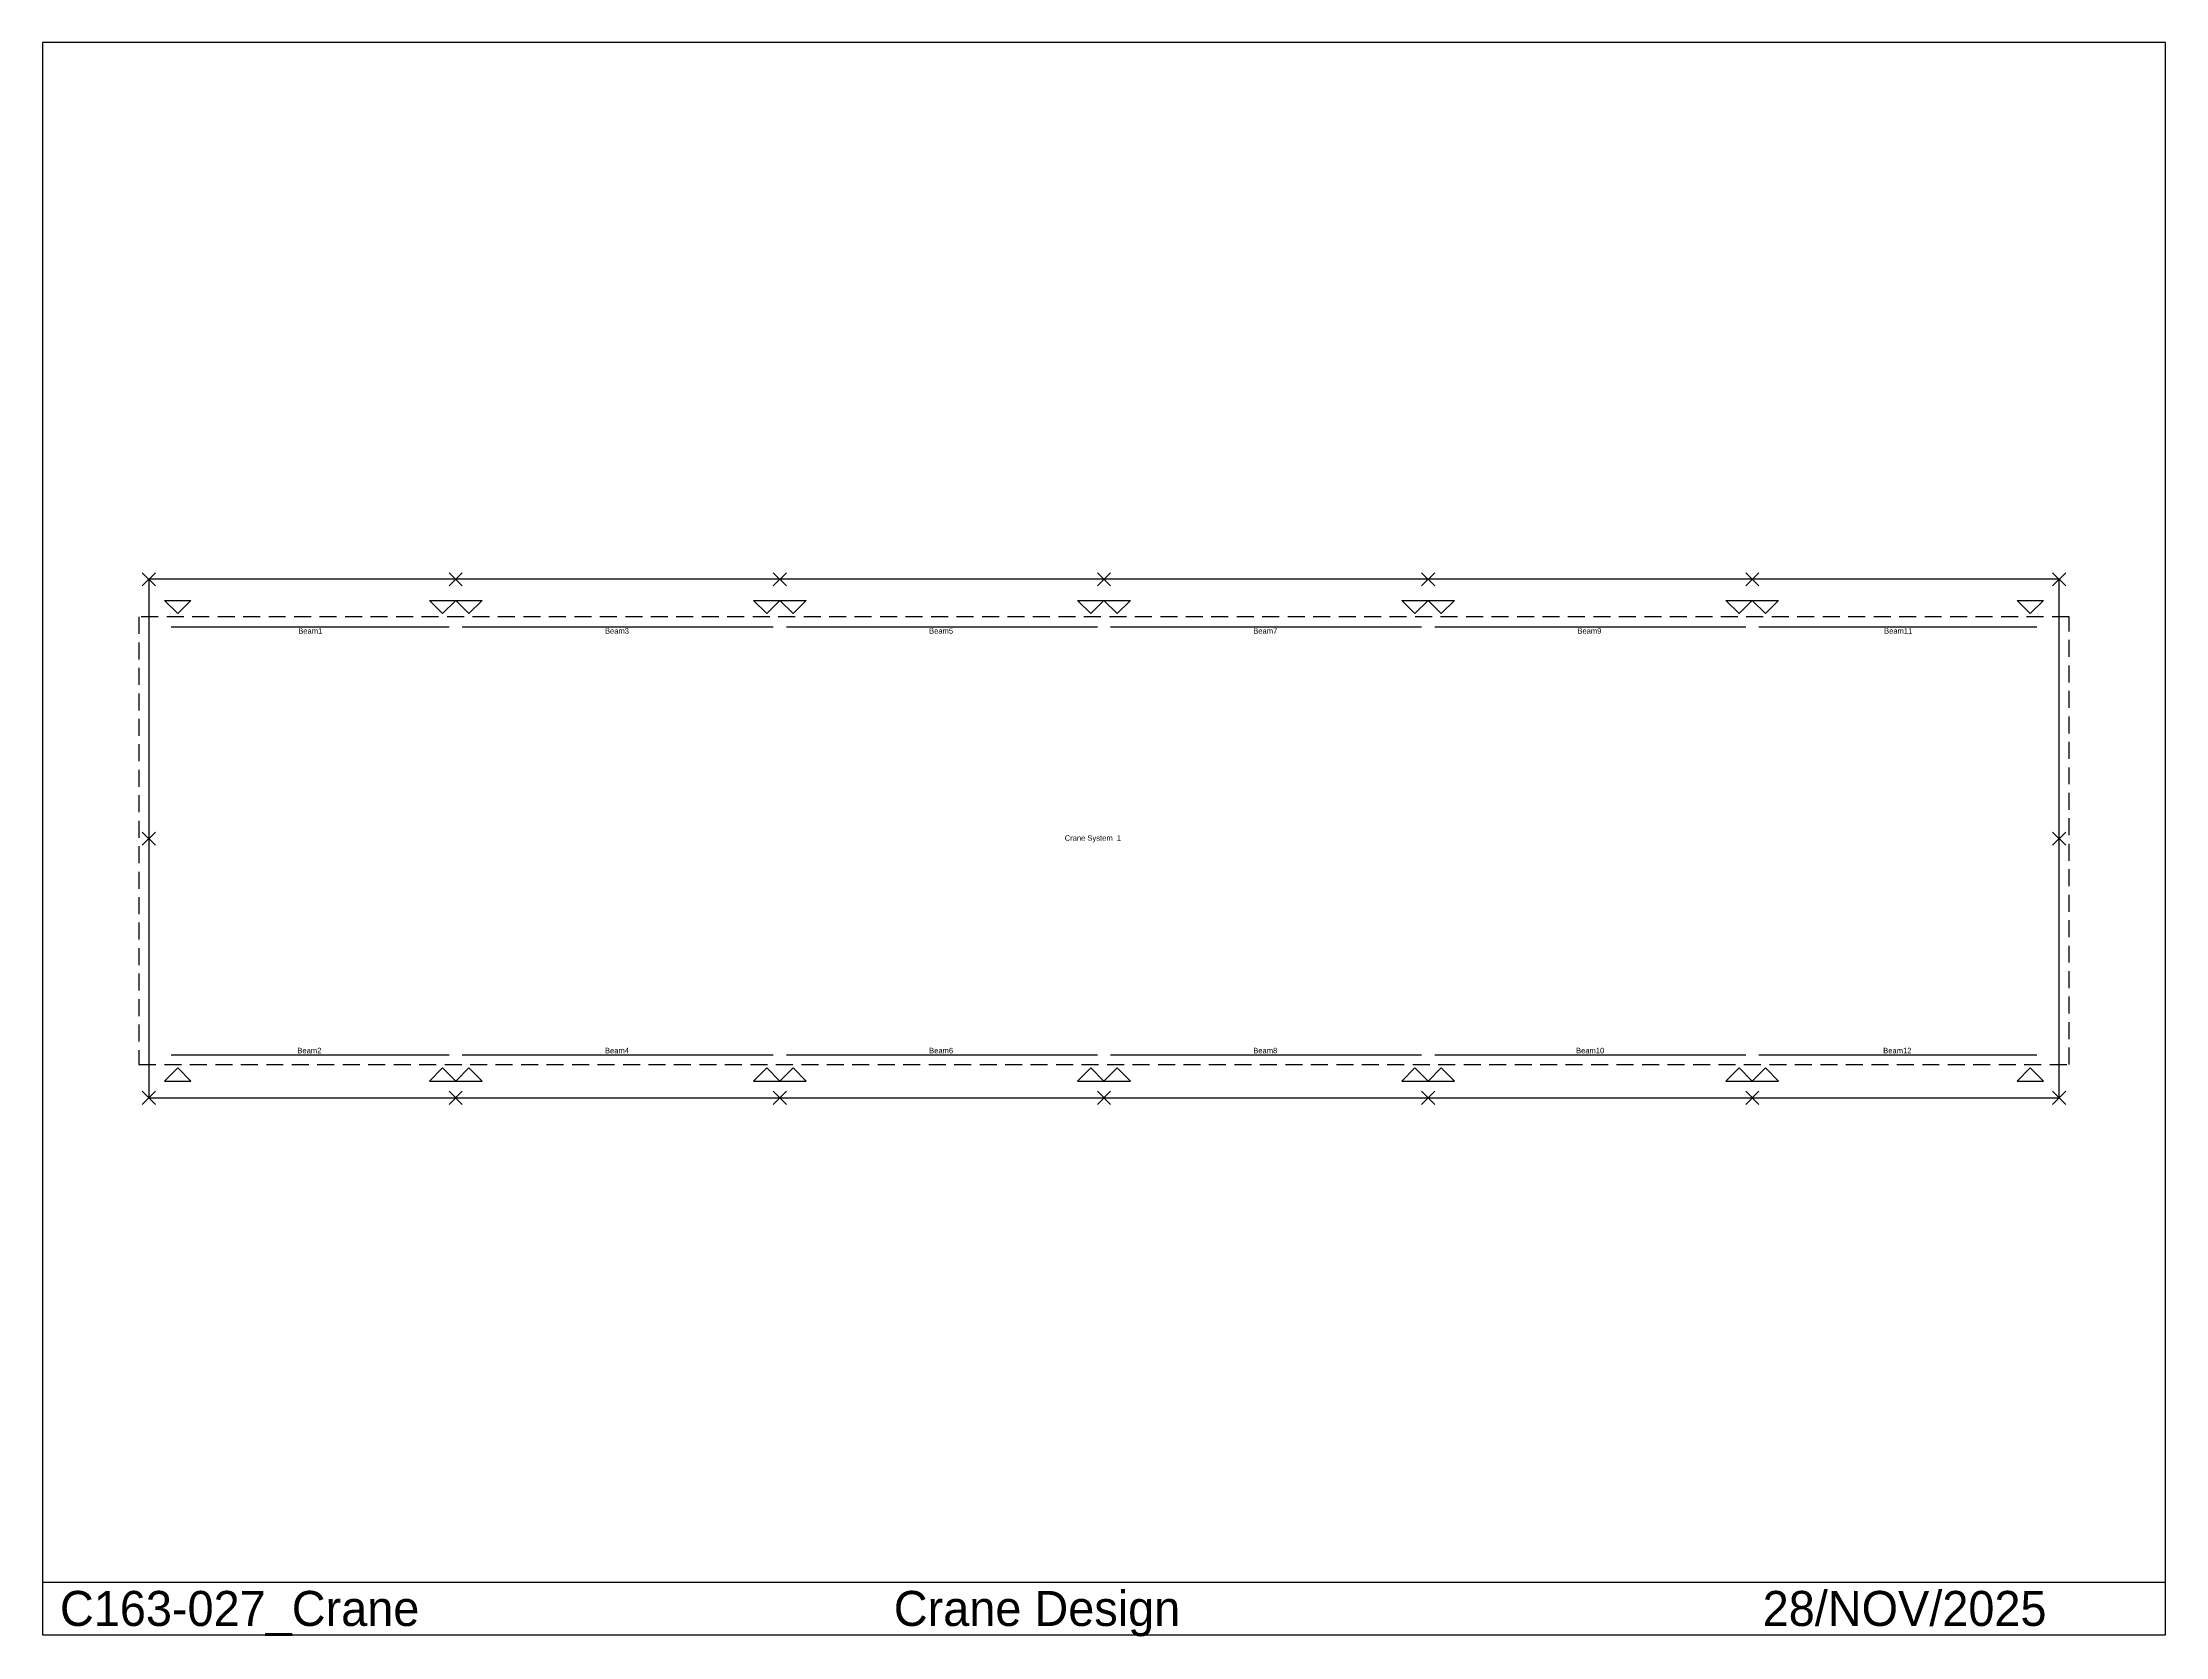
# Model space of a CAD drawing. Extents: x -2461 to 46661, y -12463 to 24421.
import ezdxf

# ---------------------------------------------------------------- set-up
doc = ezdxf.new("R2010")
doc.units = 0
doc.linetypes.add('CONTIN', pattern=[0])
doc.linetypes.add('DASHED', pattern=[589.47, 392.98, -196.49])
doc.layers.get('0').update_dxf_attribs({"linetype": 'CONTIN'})
for name, color, linetype in [('1', 7, 'CONTIN'), ('16', 7, 'CONTIN'), ('17', 7, 'CONTIN'), ('21', 7, 'CONTIN'), ('3', 7, 'CONTIN'), ('7', 5, 'CONTIN'), ('8', 5, 'DASHED')]:
    doc.layers.add(name, color=color, linetype=linetype)

msp = doc.modelspace()

# ---------------------------------------------------------------- linework, layer by layer
for p, q in [((46661.461, 24421.096), (-2461.46, 24421.096)), ((-2461.46, 24421.096), (-2461.46, -12421.096)), ((46661.461, -12421.096), (46661.461, 24421.096)), ((-2461.46, -11205.304), (46661.461, -11205.304)), ((-2461.46, -12421.096), (46661.461, -12421.096))]:
    msp.add_line(p, q)
at = {"layer": '1'}
for p, q in [((517.4, 10900), (6947.6, 10900)), ((7252.4, 10900), (14447.6, 10900)), ((14752.4, 10900), (21947.6, 10900)), ((22252.4, 10900), (29447.6, 10900)), ((29752.4, 10900), (36947.602, 10900)), ((37252.402, 10900), (43682.602, 10900)), ((517.4, 999.999), (6947.6, 999.999)), ((7252.4, 999.999), (14447.6, 999.999)), ((14752.4, 999.999), (21947.6, 999.999)), ((22252.4, 999.999), (29447.6, 999.999)), ((29752.4, 999.999), (36947.602, 999.999)), ((37252.402, 999.999), (43682.602, 999.999))]:
    msp.add_line(p, q, dxfattribs=at)
at = {"layer": '17'}
for p, q in [((152.4, 12152.4), (-152.4, 11847.6)), ((152.4, 11847.6), (-152.4, 12152.4)), ((7252.397, 11847.597), (6947.598, 12152.396)), ((6947.598, 11847.597), (7252.397, 12152.396)), ((14752.398, 11847.598), (14447.599, 12152.397)), ((14447.599, 11847.598), (14752.398, 12152.397)), ((21947.6, 11847.598), (22252.4, 12152.398)), ((22252.4, 11847.599), (21947.6, 12152.397)), ((29752.396, 11847.599), (29447.598, 12152.398)), ((29447.598, 11847.599), (29752.396, 12152.398)), ((37252.398, 11847.6), (36947.598, 12152.399)), ((36947.598, 11847.6), (37252.398, 12152.399)), ((44352.398, 11847.6), (44047.598, 12152.4)), ((44047.598, 11847.6), (44352.398, 12152.4)), ((152.4, 6152.4), (-152.4, 5847.6)), ((152.4, 5847.6), (-152.4, 6152.4)), ((44047.598, 5847.6), (44352.398, 6152.4)), ((44047.598, 6152.4), (44352.398, 5847.6)), ((-152.4, 152.4), (152.4, -152.4)), ((152.4, 152.4), (-152.4, -152.4)), ((6947.6, 152.4), (7252.4, -152.4)), ((7252.4, 152.4), (6947.6, -152.4)), ((14447.6, 152.4), (14752.4, -152.4)), ((14752.4, 152.4), (14447.6, -152.4)), ((21947.6, 152.4), (22252.4, -152.4)), ((22252.4, 152.4), (21947.6, -152.4)), ((29447.6, 152.4), (29752.4, -152.4)), ((29752.4, 152.4), (29447.6, -152.4)), ((36947.602, 152.4), (37252.402, -152.4)), ((37252.402, 152.4), (36947.602, -152.4)), ((44047.598, -152.4), (44352.398, 152.4)), ((44047.598, 152.4), (44352.398, -152.4))]:
    msp.add_line(p, q, dxfattribs=at)
at = {"layer": '3'}
for p, q in [((669.8, 11204.8), (365, 11509.6)), ((365, 11509.6), (974.6, 11509.6)), ((974.6, 11509.6), (669.8, 11204.8)), ((6795.2, 11204.8), (6490.4, 11509.6)), ((6490.4, 11509.6), (7100, 11509.6)), ((7100, 11509.6), (6795.2, 11204.8)), ((7404.8, 11204.8), (7100, 11509.6)), ((7100, 11509.6), (7709.6, 11509.6)), ((7709.6, 11509.6), (7404.8, 11204.8)), ((14295.2, 11204.8), (13990.4, 11509.6)), ((13990.4, 11509.6), (14600, 11509.6)), ((14600, 11509.6), (14295.2, 11204.8)), ((14904.8, 11204.8), (14600, 11509.6)), ((14600, 11509.6), (15209.6, 11509.6)), ((15209.6, 11509.6), (14904.8, 11204.8)), ((21795.199, 11204.8), (21490.4, 11509.6)), ((21490.4, 11509.6), (22100, 11509.6)), ((22100, 11509.6), (21795.199, 11204.8)), ((22404.799, 11204.8), (22100, 11509.6)), ((22100, 11509.6), (22709.6, 11509.6)), ((22709.6, 11509.6), (22404.799, 11204.8)), ((29295.201, 11204.8), (28990.4, 11509.6)), ((28990.4, 11509.6), (29600, 11509.6)), ((29600, 11509.6), (29295.201, 11204.8)), ((29904.801, 11204.8), (29600, 11509.6)), ((29600, 11509.6), (30209.6, 11509.6)), ((30209.6, 11509.6), (29904.801, 11204.8)), ((36795.203, 11204.8), (36490.402, 11509.6)), ((36490.402, 11509.6), (37100, 11509.6)), ((37100, 11509.6), (36795.203, 11204.8)), ((37404.801, 11204.8), (37100, 11509.6)), ((37100, 11509.6), (37709.602, 11509.6)), ((37709.602, 11509.6), (37404.801, 11204.8)), ((43530.203, 11204.8), (43225.402, 11509.6)), ((43225.402, 11509.6), (43835, 11509.6)), ((43835, 11509.6), (43530.203, 11204.8)), ((669.8, 695.199), (365, 390.399)), ((974.6, 390.399), (669.8, 695.199)), ((6795.2, 695.199), (6490.4, 390.399)), ((7100, 390.399), (6795.2, 695.199)), ((7404.8, 695.199), (7100, 390.399)), ((7709.6, 390.399), (7404.8, 695.199)), ((14295.2, 695.199), (13990.4, 390.399)), ((14600, 390.399), (14295.2, 695.199)), ((14904.8, 695.199), (14600, 390.399)), ((15209.6, 390.399), (14904.8, 695.199)), ((21795.199, 695.199), (21490.4, 390.399)), ((22100, 390.399), (21795.199, 695.199)), ((22404.799, 695.199), (22100, 390.399)), ((22709.6, 390.399), (22404.799, 695.199)), ((29295.201, 695.199), (28990.4, 390.399)), ((29600, 390.399), (29295.201, 695.199)), ((29904.801, 695.199), (29600, 390.399)), ((30209.6, 390.399), (29904.801, 695.199)), ((36795.203, 695.199), (36490.402, 390.399)), ((37100, 390.399), (36795.203, 695.199)), ((37404.801, 695.199), (37100, 390.399)), ((37709.602, 390.399), (37404.801, 695.199)), ((43530.203, 695.199), (43225.402, 390.399)), ((43835, 390.399), (43530.203, 695.199)), ((365, 390.399), (974.6, 390.399)), ((6490.4, 390.399), (7100, 390.399)), ((7100, 390.399), (7709.6, 390.399)), ((13990.4, 390.399), (14600, 390.399)), ((14600, 390.399), (15209.6, 390.399)), ((21490.4, 390.399), (22100, 390.399)), ((22100, 390.399), (22709.6, 390.399)), ((28990.4, 390.399), (29600, 390.399)), ((29600, 390.399), (30209.6, 390.399)), ((36490.402, 390.399), (37100, 390.399)), ((37100, 390.399), (37709.602, 390.399)), ((43225.402, 390.399), (43835, 390.399))]:
    msp.add_line(p, q, dxfattribs=at)
at = {"layer": '7'}
for p, q in [((0, 12000), (0, 0)), ((44200, 12000), (0, 12000)), ((44200, 0), (44200, 12000)), ((0, 0), (44200, 0))]:
    msp.add_line(p, q, dxfattribs=at)
at = {"layer": '8'}
for p, q in [((-228.6, 11128.6), (-228.6, 771.399)), ((44428.598, 11128.6), (-228.6, 11128.6)), ((44428.598, 771.399), (44428.598, 11128.6)), ((-228.6, 771.399), (44428.598, 771.399))]:
    msp.add_line(p, q, dxfattribs=at)

# ---------------------------------------------------------------- texts
for s, p in [('C163-027_Crane', (-2056.197, -12218.464)), ('Crane Design', (17236.83, -12218.464)), ('28/NOV/2025', (37340.387, -12218.464))]:
    msp.add_text(s, height=810.528).set_placement(p)
at = {"layer": '16'}
for s, p in [('Beam1', (3457.354, 10741.25)), ('Beam3', (10553.645, 10741.25)), ('Beam5', (18053.645, 10741.25)), ('Beam7', (25553.646, 10741.25)), ('Beam9', (33053.648, 10741.25)), ('Beam11', (40150.062, 10741.25)), ('Beam2', (3436.146, 1031.749)), ('Beam4', (10553.645, 1031.749)), ('Beam6', (18053.645, 1031.749)), ('Beam8', (25553.646, 1031.749)), ('Beam10', (33021.961, 1031.749)), ('Beam12', (40128.855, 1031.749))]:
    msp.add_text(s, height=127, dxfattribs=at).set_placement(p)
at = {"layer": '21'}
msp.add_text('Crane System  1', height=127, dxfattribs=at).set_placement((21189.854, 5950))

doc.saveas('drawing.dxf')
